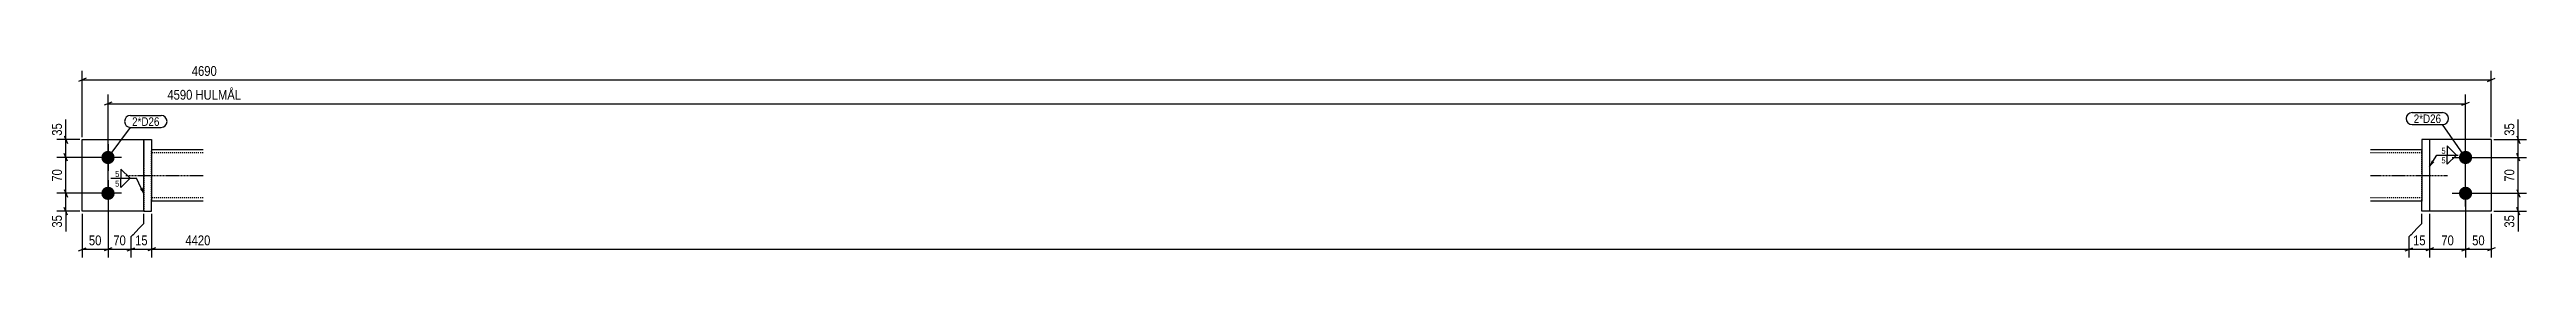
# Model space of a CAD drawing. Header units: millimetres. Extents: x 12 to 15205, y 12 to 391.
# Drawn here: x 10383 to 15205, y 12 to 391 of the extents above; entities that cross this region are included whole.
import ezdxf

# ---------------------------------------------------------------- set-up
doc = ezdxf.new("R2010")
doc.units = ezdxf.units.MM
doc.linetypes.add('DXK_LINE_DOT2', pattern=[3.9198, 1.9599, -1.9599])
doc.linetypes.add('DXK_LINE_DOT3', pattern=[5.9187, 2.979, -0.9799, 0.9799, -0.9799])
for name, color, linetype in [('MÅLSÆTNING', 7, 'Continuous'), ('STÅL', 7, 'Continuous'), ('TEKST', 7, 'Continuous')]:
    doc.layers.add(name, color=color, linetype=linetype)
doc.styles.add('Arial Narrow', font='ARIALN.TTF', dxfattribs={"height": 0.2})

msp = doc.modelspace()

# ---------------------------------------------------------------- hatches: boundary and pattern name
at = {"layer": 'STÅL', "linetype": 'Continuous'}
for points in [[(10496.4, 194.2, -1), (10496.4, 220.2, -1)], [(15086.4, 220.2, -1), (15086.4, 194.2, -1)], [(10496.4, 124.2, -1), (10496.4, 150.2, -1)], [(15086.4, 150.2, -1), (15086.4, 124.2, -1)]]:
    msp.add_hatch(color=96, dxfattribs=at).paths.add_polyline_path(points)
at = {"layer": 'TEKST', "linetype": 'Continuous'}
msp.add_hatch(color=3, dxfattribs=at).paths.add_polyline_path([(10563.8, 148.6), (10566.4, 135.9), (10558.2, 145.9)])

# ---------------------------------------------------------------- linework, layer by layer
at = {"layer": 'MÅLSÆTNING', "color": 7, "linetype": 'Continuous'}
for p, q in [((10453.9, 361.9), (10438.9, 355.9)), ((10446.4, 247.2), (10446.4, 376.6)), ((15128.9, 355.9), (15143.9, 361.9)), ((10503.9, 315.3), (10488.9, 309.3)), ((10496.4, 142.2), (10496.4, 330.1)), ((10496.4, 312.3), (15086.4, 312.3)), ((15078.9, 309.3), (15093.9, 315.3)), ((15086.4, 142.2), (15086.4, 330.1)), ((10441.4, 242.2), (10396.6, 242.2)), ((10411.3, 249.7), (10417.3, 234.7)), ((10414.3, 207.2), (10414.3, 242.2)), ((15141.4, 242.2), (15205, 242.2)), ((15186, 249.7), (15192, 234.7)), ((15189, 207.2), (15189, 242.2)), ((10491.4, 207.2), (10396.6, 207.2)), ((10491.4, 207.2), (10396.6, 207.2)), ((10417.3, 199.7), (10411.3, 214.7)), ((10417.3, 199.7), (10411.3, 214.7)), ((10414.3, 137.2), (10414.3, 207.2)), ((15091.4, 207.2), (15205, 207.2)), ((15091.4, 207.2), (15205, 207.2)), ((15192, 199.7), (15186, 214.7)), ((15192, 199.7), (15186, 214.7)), ((15189, 137.2), (15189, 207.2)), ((10491.4, 137.2), (10396.6, 137.2)), ((10491.4, 137.2), (10396.6, 137.2)), ((10441.4, 102.2), (10396.6, 102.2)), ((10411.3, 144.7), (10417.3, 129.7)), ((10411.3, 144.7), (10417.3, 129.7)), ((10417.3, 94.7), (10411.3, 109.7)), ((10414.3, 102.2), (10414.3, 137.2)), ((10446.4, 97.2), (10446.4, 12)), ((10496.4, 132.2), (10496.4, 12)), ((10566.4, 78), (10566.4, 97.2)), ((10581.4, 97.2), (10581.4, 12)), ((15001.4, 78), (15001.4, 97.2)), ((15016.4, 97.2), (15016.4, 12)), ((15086.4, 132.2), (15086.4, 12)), ((15091.4, 137.2), (15205, 137.2)), ((15091.4, 137.2), (15205, 137.2)), ((15136.4, 97.2), (15136.4, 12)), ((15141.4, 102.2), (15205, 102.2)), ((15186, 144.7), (15192, 129.7)), ((15186, 144.7), (15192, 129.7)), ((15192, 94.7), (15186, 109.7)), ((15189, 102.2), (15189, 137.2)), ((10541.4, 53), (10566.4, 78)), ((10541.4, 12), (10541.4, 53)), ((14976.4, 53), (15001.4, 78)), ((14976.4, 12), (14976.4, 53)), ((10438.9, 25), (10453.9, 31)), ((10446.4, 28), (10496.4, 28)), ((10503.9, 31), (10488.9, 25)), ((10533.9, 25), (10548.9, 31)), ((10541.4, 28), (10581.4, 28)), ((10588.9, 31), (10573.9, 25)), ((14968.9, 25), (14983.9, 31)), ((14976.4, 28), (15016.4, 28)), ((15023.9, 31), (15008.9, 25)), ((15078.9, 25), (15093.9, 31)), ((15086.4, 28), (15136.4, 28)), ((15143.9, 31), (15128.9, 25))]:
    msp.add_line(p, q, dxfattribs=at)
at = {"layer": 'STÅL', "color": 2, "linetype": 'Continuous'}
for p, q in [((10446.4, 102.2), (10446.4, 242.2)), ((10446.4, 242.2), (10566.4, 242.2)), ((10566.4, 102.2), (10566.4, 242.2)), ((10566.4, 242.2), (10581.4, 242.2)), ((10581.4, 242.2), (10581.4, 220.3)), ((15016.4, 242.2), (15001.4, 242.2)), ((15001.4, 242.2), (15001.4, 220.3)), ((15136.4, 242.2), (15016.4, 242.2)), ((15016.4, 242.2), (15016.4, 102.2)), ((15136.4, 242.2), (15136.4, 102.2)), ((10681.4, 222.2), (10581.4, 222.2)), ((10581.4, 220.3), (10581.4, 124)), ((15001.4, 222.2), (14901.4, 222.2)), ((15001.4, 220.3), (15001.4, 210.2)), ((15001.4, 210.2), (15001.4, 124)), ((10566.4, 102.2), (10446.4, 102.2)), ((10566.4, 102.2), (10581.4, 102.2)), ((10581.4, 102.2), (10581.4, 124)), ((10681.4, 122.2), (10581.4, 122.2)), ((15001.4, 122.2), (14901.4, 122.2)), ((15001.4, 102.2), (15001.4, 124)), ((15016.4, 102.2), (15001.4, 102.2)), ((15136.4, 102.2), (15016.4, 102.2))]:
    msp.add_line(p, q, dxfattribs=at)
at = {"layer": 'STÅL', "color": 7, "linetype": 'DXK_LINE_DOT2'}
for p, q in [((10566.4, 242.2), (10566.4, 102.2)), ((15016.4, 242.2), (15016.4, 102.2)), ((10581.4, 222.2), (10581.4, 221.2)), ((10581.4, 221.2), (10581.4, 220.3)), ((10581.4, 124), (10581.4, 220.3)), ((10681.4, 216.2), (10581.4, 216.2)), ((15001.4, 216.2), (14901.4, 216.2)), ((15001.4, 222.2), (15001.4, 221.2)), ((15001.4, 221.2), (15001.4, 220.3)), ((15001.4, 124), (15001.4, 220.3)), ((10681.4, 128.2), (10581.4, 128.2)), ((10581.4, 122.2), (10581.4, 124)), ((15001.4, 128.2), (14901.4, 128.2)), ((15001.4, 124), (15001.4, 123.1)), ((15001.4, 123.1), (15001.4, 122.2))]:
    msp.add_line(p, q, dxfattribs=at)
at = {"layer": 'STÅL', "color": 96, "linetype": 'Continuous'}
for p, q in [((10522.4, 207.2), (10470.4, 207.2)), ((10496.4, 233.2), (10496.4, 181.2)), ((15060.4, 207.2), (15112.4, 207.2)), ((15086.4, 181.2), (15086.4, 233.2)), ((10496.4, 163.2), (10496.4, 111.2)), ((15086.4, 111.2), (15086.4, 163.2)), ((10522.4, 137.2), (10470.4, 137.2)), ((15060.4, 137.2), (15112.4, 137.2))]:
    msp.add_line(p, q, dxfattribs=at)
at = {"layer": 'STÅL', "color": 7, "linetype": 'DXK_LINE_DOT3'}
for p, q in [((10531.4, 172.2), (10681.4, 172.2)), ((14901.4, 172.2), (15051.4, 172.2))]:
    msp.add_line(p, q, dxfattribs=at)
at = {"layer": 'TEKST', "color": 3, "linetype": 'Continuous'}
msp.add_line((10566.4, 135.9), (10551.8, 166.5), dxfattribs=at)

# ---------------------------------------------------------------- wipeouts: each hides what was drawn before it
at = {"color": 0}
msp.add_wipeout([(10596.6, 268.9), (10596.6, 286.4), (10543.3, 286.4), (10543.3, 268.9)], dxfattribs=at).dxf.layer = 'TEKST'

# ---------------------------------------------------------------- next in the draw order: wipeouts: each hides what was drawn before it
for points, layer in [([(14974.8, 316.1), (14974.8, 344.1), (10608, 344.1), (10608, 316.1)], 'MÅLSÆTNING'), ([(10410.6, 278), (10382.6, 278), (10382.6, 245.7), (10410.6, 245.7)], 'MÅLSÆTNING'), ([(15185.2, 278), (15157.2, 278), (15157.2, 245.7), (15185.2, 245.7)], 'MÅLSÆTNING'), ([(10410.6, 188.3), (10382.6, 188.3), (10382.6, 156), (10410.6, 156)], 'MÅLSÆTNING'), ([(15185.2, 188.3), (15157.2, 188.3), (15157.2, 156), (15185.2, 156)], 'MÅLSÆTNING'), ([(10410.6, 98.7), (10382.6, 98.7), (10382.6, 66.3), (10410.6, 66.3)], 'MÅLSÆTNING'), ([(15185.2, 98.7), (15157.2, 98.7), (15157.2, 66.3), (15185.2, 66.3)], 'MÅLSÆTNING'), ([(10487.6, 31.8), (10487.6, 59.8), (10455.2, 59.8), (10455.2, 31.8)], 'MÅLSÆTNING'), ([(10577.6, 31.8), (10577.6, 59.8), (10545.2, 59.8), (10545.2, 31.8)], 'MÅLSÆTNING'), ([(15012.6, 31.8), (15012.6, 59.8), (14980.2, 59.8), (14980.2, 31.8)], 'MÅLSÆTNING'), ([(15127.6, 31.8), (15127.6, 59.8), (15095.2, 59.8), (15095.2, 31.8)], 'MÅLSÆTNING'), ([(10596.6, 268.9), (10596.6, 286.4), (10543.3, 286.4), (10543.3, 268.9)], 'TEKST'), ([(15048.1, 213.4), (15048.1, 227.9), (15038.5, 227.9), (15038.5, 213.4)], 'TEKST'), ([(10519, 168), (10519, 182.5), (10509.4, 182.5), (10509.4, 168)], 'TEKST')]:
    msp.add_wipeout(points, dxfattribs=at).dxf.layer = layer

# ---------------------------------------------------------------- next in the draw order: linework, layer by layer
at = {"layer": 'MÅLSÆTNING', "color": 7, "linetype": 'Continuous'}
for p, q in [((10446.4, 358.9), (15136.4, 358.9)), ((15136.4, 247.2), (15136.4, 376.6)), ((10414.3, 242.2), (10414.3, 281.5)), ((10414.3, 242.2), (10414.3, 281.5)), ((15189, 242.2), (15189, 281.5)), ((15189, 242.2), (15189, 281.5)), ((10414.3, 102.2), (10414.3, 62.8)), ((10414.3, 102.2), (10414.3, 62.8)), ((10496.4, 132.2), (10496.4, 12)), ((10566.4, 78), (10566.4, 97.2)), ((10581.4, 97.2), (10581.4, 12)), ((15001.4, 78), (15001.4, 97.2)), ((15016.4, 97.2), (15016.4, 12)), ((15086.4, 132.2), (15086.4, 12)), ((15189, 102.2), (15189, 62.8)), ((15189, 102.2), (15189, 62.8)), ((10541.4, 53), (10566.4, 78)), ((10541.4, 12), (10541.4, 53)), ((14976.4, 53), (15001.4, 78)), ((14976.4, 12), (14976.4, 53)), ((10503.9, 31), (10488.9, 25)), ((10496.4, 28), (10541.4, 28)), ((10533.9, 25), (10548.9, 31)), ((10588.9, 31), (10573.9, 25)), ((10581.4, 28), (14976.4, 28)), ((14968.9, 25), (14983.9, 31)), ((15023.9, 31), (15008.9, 25)), ((15016.4, 28), (15086.4, 28)), ((15078.9, 25), (15093.9, 31))]:
    msp.add_line(p, q, dxfattribs=at)
at = {"layer": 'TEKST', "color": 7, "linetype": 'Continuous'}
for p, q in [((10540.3, 289.4), (10599.6, 289.4)), ((10496.4, 207.2), (10540.3, 265.9)), ((10540.3, 265.9), (10599.6, 265.9))]:
    msp.add_line(p, q, dxfattribs=at)
at = {"layer": 'TEKST', "color": 3, "linetype": 'Continuous'}
for p, q in [((15068.5, 211.9), (15050.7, 229.8)), ((15050.7, 229.8), (15050.7, 211.9)), ((15050.7, 211.9), (15068.5, 211.9)), ((10539.4, 166.5), (10521.6, 184.3)), ((10521.6, 184.3), (10521.6, 166.5)), ((10521.6, 166.5), (10539.4, 166.5))]:
    msp.add_line(p, q, dxfattribs=at)
at = {"layer": 'TEKST', "color": 7, "linetype": 'Continuous'}
for centre, start, end in [((10540.3, 277.6), 90, 270), ((10599.6, 277.6), 270, 90)]:
    msp.add_arc(centre, 11.7, start, end, dxfattribs=at)

# ---------------------------------------------------------------- next in the draw order: texts
at = {"layer": 'MÅLSÆTNING', "color": 3, "style": 'Arial Narrow'}
for s, height, p in [('4590 HULMÅL', 19.089, (10612, 320.1)), ('50', 19.09, (10459.2, 35.8)), ('15', 19.09, (10549.2, 35.8)), ('15', 19.09, (14984.2, 35.8)), ('50', 19.09, (15099.2, 35.8))]:
    msp.add_text(s, height=height, dxfattribs=at).set_placement(p)
for s, p in [('35', (10406.6, 249.7)), ('35', (15181.2, 249.7)), ('70', (10406.6, 160)), ('70', (15181.2, 160)), ('35', (10406.6, 70.3)), ('35', (15181.2, 70.3))]:
    msp.add_text(s, height=19.09, rotation=90.0002, dxfattribs=at).set_placement(p)
at = {"layer": 'TEKST', "color": 3, "style": 'Arial Narrow'}
msp.add_text('2*D26', height=16.7, dxfattribs=at).set_placement((10543.3, 268.9))

# ---------------------------------------------------------------- next in the draw order: wipeouts: each hides what was drawn before it
at = {"color": 0}
msp.add_wipeout([(15038.8, 274.5), (15038.8, 292), (14985.5, 292), (14985.5, 274.5)], dxfattribs=at).dxf.layer = 'TEKST'

# ---------------------------------------------------------------- next in the draw order: wipeouts: each hides what was drawn before it
for points, layer in [([(14927.3, 362.6), (14927.3, 390.6), (10655.5, 390.6), (10655.5, 362.6)], 'MÅLSÆTNING'), ([(10535.1, 31.8), (10535.1, 59.8), (10502.7, 59.8), (10502.7, 31.8)], 'MÅLSÆTNING'), ([(14914.8, 31.8), (14914.8, 59.8), (10643, 59.8), (10643, 31.8)], 'MÅLSÆTNING'), ([(15067.6, 31.8), (15067.6, 59.8), (15035.2, 59.8), (15035.2, 31.8)], 'MÅLSÆTNING'), ([(15038.8, 274.5), (15038.8, 292), (14985.5, 292), (14985.5, 274.5)], 'TEKST')]:
    msp.add_wipeout(points, dxfattribs=at).dxf.layer = layer
at = {"color": 0, "linetype": 'Continuous'}
for points in [[(15048.1, 194.7), (15048.1, 209.2), (15038.5, 209.2), (15038.5, 194.7)], [(10519, 149.2), (10519, 163.7), (10509.4, 163.7), (10509.4, 149.2)]]:
    msp.add_wipeout(points, dxfattribs=at).dxf.layer = 'TEKST'

# ---------------------------------------------------------------- next in the draw order: hatches: boundary and pattern name
at = {"layer": 'TEKST', "linetype": 'Continuous'}
msp.add_hatch(color=3, dxfattribs=at).paths.add_polyline_path([(15025.7, 198), (15016.4, 189.1), (15020.4, 201.3)])

# ---------------------------------------------------------------- next in the draw order: linework, layer by layer
at = {"layer": 'TEKST', "color": 7, "linetype": 'Continuous'}
for p, q in [((14982.5, 295), (15041.8, 295)), ((14982.5, 271.5), (15041.8, 271.5)), ((15086.4, 207.2), (15041.8, 271.5))]:
    msp.add_line(p, q, dxfattribs=at)
at = {"layer": 'TEKST', "color": 3, "linetype": 'Continuous'}
for p, q in [((15016.4, 189.1), (15030.7, 211.9)), ((15030.7, 211.9), (15072.1, 211.9)), ((15050.7, 211.9), (15068.5, 211.9)), ((15068.5, 211.9), (15050.7, 194.1)), ((15050.7, 194.1), (15050.7, 211.9)), ((10501.6, 166.5), (10551.8, 166.5)), ((10521.6, 166.5), (10539.4, 166.5)), ((10539.4, 166.5), (10521.6, 148.6)), ((10521.6, 148.6), (10521.6, 166.5))]:
    msp.add_line(p, q, dxfattribs=at)
at = {"layer": 'TEKST', "color": 7, "linetype": 'Continuous'}
for centre, start, end in [((14982.5, 283.2), 90, 270), ((15041.8, 283.2), 270, 90)]:
    msp.add_arc(centre, 11.7, start, end, dxfattribs=at)

# ---------------------------------------------------------------- next in the draw order: texts
at = {"layer": 'MÅLSÆTNING', "color": 3, "style": 'Arial Narrow'}
for s, p in [('4690', (10659.5, 366.6)), ('70', (10506.7, 35.8)), ('4420', (10647, 35.8)), ('70', (15039.2, 35.8))]:
    msp.add_text(s, height=19.09, dxfattribs=at).set_placement(p)
at = {"layer": 'TEKST', "color": 3, "style": 'Arial Narrow'}
for s, height, p in [('2*D26', 16.7, (14985.5, 274.5)), ('5', 11.9, (15039.5, 214.4)), ('5', 11.9, (10510.4, 169))]:
    msp.add_text(s, height=height, dxfattribs=at).set_placement(p)
at = {"layer": 'TEKST', "color": 3, "linetype": 'Continuous', "style": 'Arial Narrow'}
for p in [(15039.5, 195.7), (10510.4, 150.2)]:
    msp.add_text('5', height=11.9, dxfattribs=at).set_placement(p)

doc.saveas('drawing.dxf')
